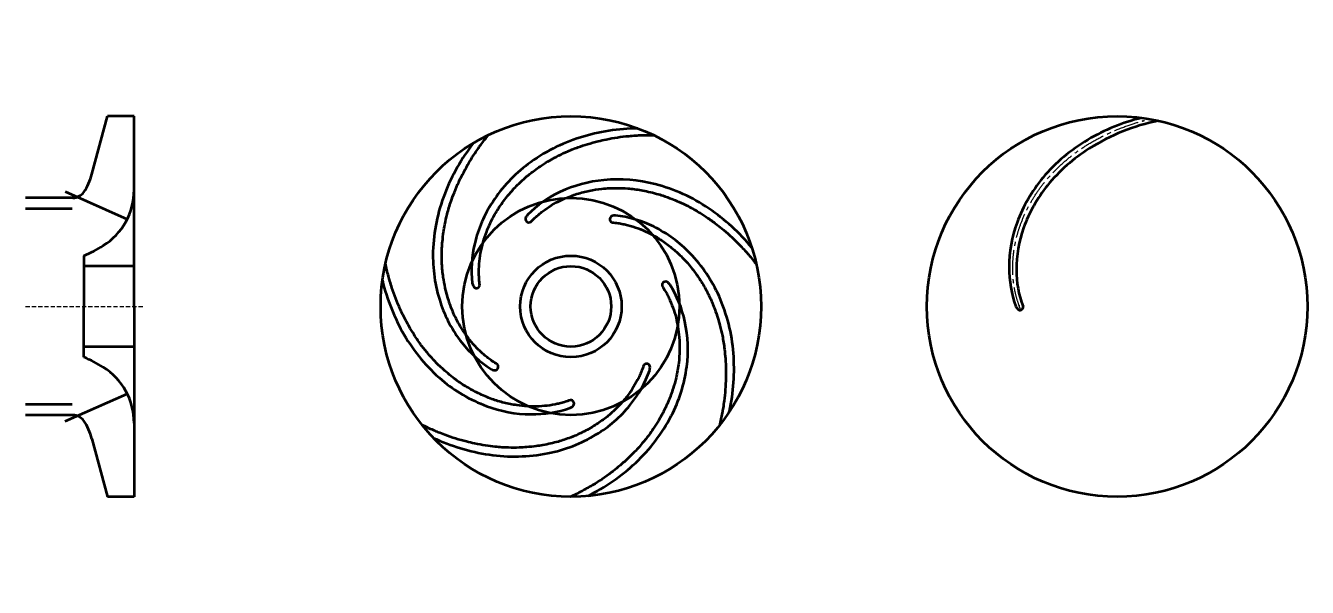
# Model space of a CAD drawing. Header units: millimetres. Extents: x 36 to 1490, y 71 to 799.
# Drawn here: x 516 to 1490, y 373 to 799 of the extents above; entities that cross this region are included whole.
import ezdxf

# ---------------------------------------------------------------- set-up
doc = ezdxf.new("R2010")
doc.units = ezdxf.units.MM
doc.linetypes.add('невидимая2', pattern=[4.7625, 3.175, -1.5875])
doc.linetypes.add('осевая2', pattern=[28.575, 19.05, -3.175, 3.175, -3.175])
doc.layers.get('0').update_dxf_attribs({"lineweight": 53})
for name, color, linetype, lineweight in [('кр', 10, 'Continuous', 53), ('Оси', 7, 'осевая2', 25), ('пунктир', 7, 'невидимая2', 25)]:
    doc.layers.add(name, color=color, linetype=linetype, lineweight=lineweight)

# ---------------------------------------------------------------- blocks, each defined once
blk = doc.blocks.new('*U102')
blk.add_lwpolyline([(71.65, -43.89, 0.071918), (54.92, -2.84, 0.085818), (26.06, 31.24, 0.086716), (-7.87, 50.83, 0.086952), (-41.76, 56.9, 0.086922), (-71.63, 51.78)], format="xyb")
blk.add_spline([(-71.65, 45.9), (-67.24, 47.42), (-63.46, 48.5), (-60, 49.3), (-52.01, 50.54), (-43.8, 50.95), (-39.26, 50.85), (-30.91, 50.08), (-21.32, 48.26), (-12.03, 45.48), (-1.46, 41.07), (5.86, 37.22), (10.28, 34.53), (14.39, 31.76), (18.97, 28.33), (23.78, 24.34), (27.53, 20.93), (32.64, 15.81), (36.5, 11.54), (41.58, 5.3), (44.51, 1.29), (47.42, -3.02), (51.19, -9.21), (55.27, -16.7), (58.01, -22.34), (64.42, -38.46), (66.01, -43.48), (67.1, -47.29), (68.32, -52.01), (69.41, -56.9)], degree=3)
blk = doc.blocks.new('*U103')
at = {"color": 0, "linetype": 'ByBlock', "lineweight": -2, "transparency": 16777216}
for p, rotation in [((955.5, 657.67), 51.42857142857143), ((890.04, 650.22), 102.8571428571429), ((855.06, 594.39), 154.2857142857142), ((994.83, 545.66), 308.5714285714285), ((876.88, 532.24), 205.7142857142857), ((939.09, 510.55), 257.1428571428571)]:
    blk.add_blockref('*U102', p, dxfattribs=dict(at, rotation=rotation))
blk.add_blockref('*U102', (1002.14, 611.14), dxfattribs=at)
blk = doc.blocks.new('*U144')
for centre, radius, start, end in [((1.22, -0.28), 2.66, 127.03851, 274.22361), ((7.45, -9.02), 13.39, 116.68579, 125.80472)]:
    blk.add_arc(centre, radius, start, end)
blk = doc.blocks.new('*U145')
at = {"color": 0, "linetype": 'ByBlock', "lineweight": -2, "transparency": 16777216}
blk.add_blockref('*U144', (929.07, 659.97), dxfattribs=at)
for p, rotation in [((871.76, 630.99), 51.42857142857147), ((987.46, 633.24), 308.5714285714287), ((858.69, 568.11), 102.8571428571429), ((1002.96, 570.92), 257.1428571428571), ((899.7, 518.69), 154.2857142857143), ((963.91, 519.94), 205.7142857142857)]:
    blk.add_blockref('*U144', p, dxfattribs=dict(at, rotation=rotation))

msp = doc.modelspace()

# ---------------------------------------------------------------- linework, layer by layer
for p, q in [((598.6667, 730.4806), (578.5667, 730.4806)), ((598.6667, 585.9806), (598.6667, 730.4806)), ((552.2036, 668.4806), (516.3207, 668.4806)), ((598.6667, 665.1116), (598.6667, 665.1116)), ((516.3207, 660.2306), (551.67, 660.2306)), ((560.5914, 624.5361), (560.5914, 585.9806)), ((598.6667, 616.5806), (560.5914, 616.5806)), ((560.5914, 547.425), (560.5914, 585.9806)), ((598.6667, 585.9806), (598.6667, 441.4806)), ((598.6667, 555.3806), (560.5914, 555.3806)), ((516.3207, 511.7306), (551.67, 511.7306)), ((598.6667, 506.8496), (598.6667, 506.8496)), ((552.2036, 503.4806), (516.3207, 503.4806)), ((598.6667, 441.4806), (578.5667, 441.4806))]:
    msp.add_line(p, q)
for centre, radius in [((930.5064, 585.9806), 144.5), ((1345.4351, 585.9692), 144.5), ((930.5064, 585.9806), 82.5), ((930.5064, 585.9806), 38.5555), ((930.5064, 585.9806), 30.6)]:
    msp.add_circle(centre, radius)
for centre, radius, start, end in [((1401.5135, 578.9254), 154.8927, 103.9506001, 120.4047282), ((1409.4005, 570.0761), 160.315, 101.7477307, 122.0689163), ((1389.5358, 599.5209), 131.0677, 120.445411, 140.0653046), ((1393.2669, 595.9223), 129.8467, 122.0913911, 140.9372264), ((1376.3059, 610.6397), 113.786, 140.0819831, 159.9061956), ((548.6667, 674.4806), 50, 302.1428718, 0), ((1377.4362, 608.844), 109.412, 140.9671244, 160.3748768), ((1363.1323, 615.4706), 99.7546, 159.9125245, 179.7904886), ((1363.178, 613.9453), 94.2687, 160.3847084, 180.0747819), ((522.0651, 716.8168), 100, 292.6600777, 302.1428718), ((1351.1892, 615.5191), 87.8114, 179.7936071, 199.6647347), ((1346.6554, 613.5437), 77.7465, 179.7947024, 200.7733667), ((1280.119, 592.6195), 13.3883, 209.7836997, 218.9026332), ((1271.6456, 585.5415), 2.3567, 214.352442, 10.4557632), ((522.0651, 455.1444), 100, 57.8571282, 67.3399223), ((548.6667, 497.4806), 50, 0, 57.8571282)]:
    msp.add_arc(centre, radius, start, end)
at = {"layer": 'кр'}
for p, q in [((566.5077, 686.549), (578.5667, 730.4806)), ((546.3734, 673.2021), (593.4135, 652.2585)), ((546.3734, 498.759), (593.4135, 519.7026)), ((566.5077, 485.4121), (578.5667, 441.4806))]:
    msp.add_line(p, q, dxfattribs=at)
for centre, radius, start, end in [((531.2001, 693.9308), 36.071, 324.1217264, 348.1912261), ((552.2036, 678.4806), 10, 270, 325.3213701), ((552.2036, 493.4806), 10, 34.6786299, 90), ((531.2001, 478.0303), 36.071, 11.8087739, 35.8782736)]:
    msp.add_arc(centre, radius, start, end, dxfattribs=at)
at = {"layer": 'Оси'}
msp.add_rational_spline([(1272.3, 583.2775), (1272.253, 583.388), (1271.7456, 584.5993), (1271.2812, 585.8283), (1270.8601, 586.9425), (1267.564, 596.2386), (1265.9662, 605.9715), (1266.1172, 615.8335), (1266.2442, 627.0708), (1268.3011, 638.119), (1272.2268, 648.6491), (1276.6918, 660.6588), (1283.1379, 671.7322), (1291.3764, 681.5453), (1300.7991, 692.7866), (1311.9668, 702.2963), (1324.5659, 709.8073), (1337.1107, 717.2845), (1350.5596, 722.9775), (1364.6602, 726.7793), (1365.8153, 727.1088), (1367.1814, 727.4985), (1370.0323, 728.1733), (1370.4901, 728.2805)], [1, 1, 1, 1, 1, 0.989463036007, 0.989463036007, 1, 0.990074817032, 0.990074817032, 1, 0.990251432357, 0.990251432357, 1, 0.990636645326, 0.990636645326, 1, 0.993746979013, 0.993746979013, 1, 1, 1, 1, 1], degree=3, knots=[0, 0, 0, 0, 0.36814893, 3.94049919, 3.94049919, 3.94049919, 4.29655826, 4.29655826, 4.29655826, 4.64209972, 4.64209972, 4.64209972, 4.98454538, 4.98454538, 4.98454538, 5.32014077, 5.32014077, 5.32014077, 5.59428279, 5.59428279, 5.59428279, 10.27557194, 11.13062189, 11.13062189, 11.13062189, 11.13062189], dxfattribs=at)
at = {"layer": 'пунктир'}
msp.add_line((516.3207, 585.9806), (606.6667, 585.9806), dxfattribs=at)

# ---------------------------------------------------------------- block references
at = {"rotation": 25.37204808627937}
for name in ['*U103', '*U145']:
    msp.add_blockref(name, (340.8419, -342.1957), dxfattribs=at)

doc.saveas('drawing.dxf')
